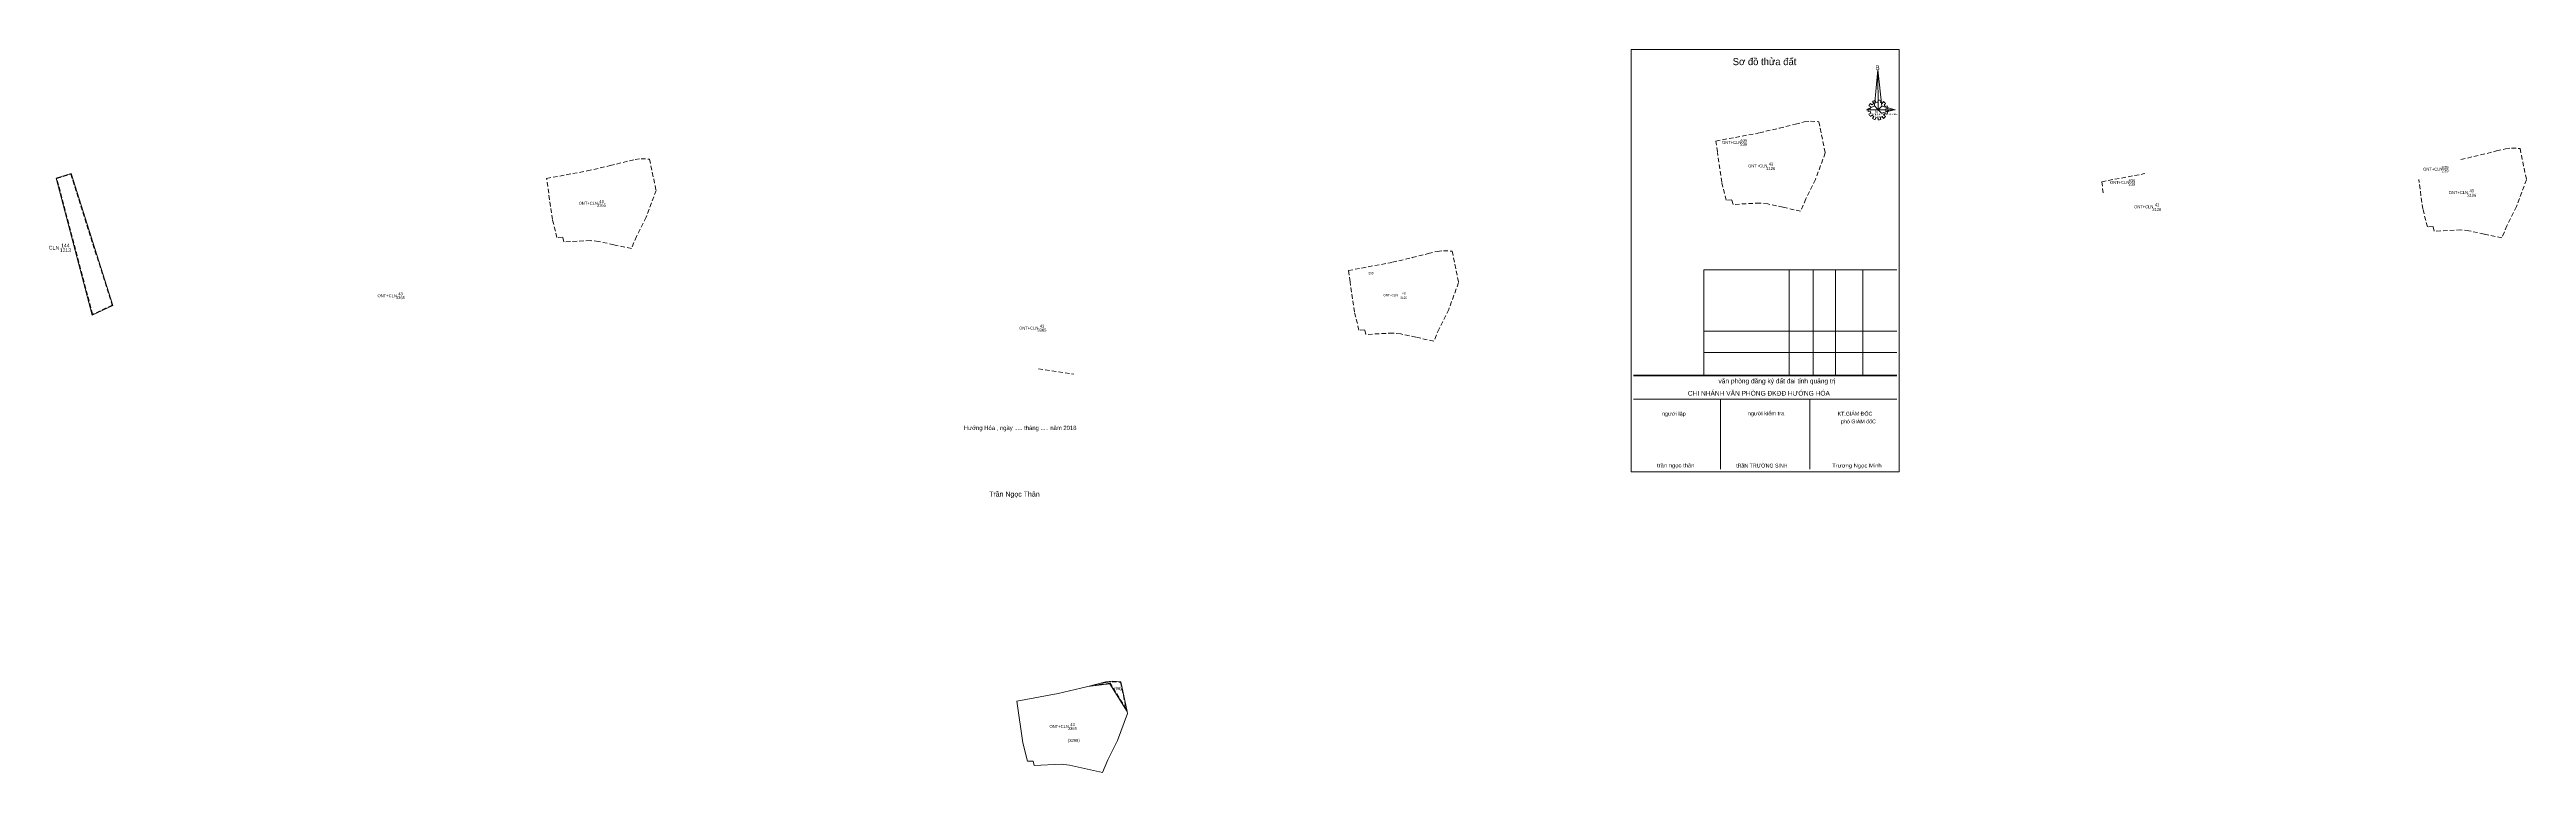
# Model space of a CAD drawing. Header units: centimetres. Extents: x 543200 to 548049, y 1836227 to 1837096.
# Drawn here: x 546384 to 548049, y 1836610 to 1837096 of the extents above; entities that cross this region are included whole.
import ezdxf
from ezdxf.enums import TextEntityAlignment as Align

# ---------------------------------------------------------------- set-up
doc = ezdxf.new("R2010")
doc.units = ezdxf.units.CM
doc.header["$PDMODE"] = 32
doc.header["$PDSIZE"] = 0.5
doc.linetypes.add('MEDIUM_DASHED', pattern=[4.5, 3, -1.5])
doc.layers.add('1', color=7, linetype='Continuous', lineweight=13)

msp = doc.modelspace()

# ---------------------------------------------------------------- linework, layer by layer
at = {"layer": '1'}
for p, q in [((547608.37, 1837057.55), (547607.07, 1837058.1)), ((547608.03, 1837059.73), (547609.12, 1837058.78)), ((547610.34, 1837059.83), (547609.55, 1837061.01)), ((547611.34, 1837061.83), (547611.69, 1837060.42)), ((547613.17, 1837060.65), (547613.22, 1837062.1)), ((547615.09, 1837061.83), (547614.75, 1837060.37)), ((547616.05, 1837059.83), (547616.84, 1837061.01)), ((547618.28, 1837059.73), (547617.19, 1837058.82)), ((547617.97, 1837057.59), (547619.28, 1837058.23)), ((547606.5, 1837056.32), (547607.94, 1837056.09)), ((547607.94, 1837054.63), (547606.5, 1837054.41)), ((547607.07, 1837052.63), (547608.37, 1837053.27)), ((547609.25, 1837051.9), (547608.11, 1837050.99)), ((547609.55, 1837049.76), (547610.29, 1837051.04)), ((547611.78, 1837050.35), (547611.34, 1837048.94)), ((547612.48, 1837055.45), (547613.87, 1837055.45)), ((547613.17, 1837048.71), (547613.17, 1837050.13)), ((547614.61, 1837050.35), (547615.05, 1837048.99)), ((547616.84, 1837049.76), (547616.05, 1837050.99)), ((547617.1, 1837051.9), (547618.28, 1837051.04)), ((547619.33, 1837052.59), (547617.89, 1837053.13)), ((547619.89, 1837056.32), (547618.41, 1837056.09)), ((547618.41, 1837054.63), (547619.89, 1837054.41)), ((547496.02, 1836947.95), (547625.74, 1836947.95)), ((547496.02, 1836947.95), (547496.02, 1836877.14)), ((547553.5, 1836947.95), (547553.5, 1836877.14)), ((547569.5, 1836947.95), (547569.5, 1836877.14)), ((547584.52, 1836947.95), (547584.52, 1836877.14)), ((547602.91, 1836947.95), (547602.91, 1836877.14)), ((547496.02, 1836906.81), (547625.74, 1836906.81)), ((547496.02, 1836892.53), (547625.74, 1836892.53)), ((547447.32, 1836875.6), (547447.32, 1836812.42)), ((547496.02, 1836877.14), (547625.73, 1836877.14)), ((547448.93, 1836861.27), (547625.73, 1836861.27)), ((547507.32, 1836861.27), (547507.32, 1836814.03)), ((547567.32, 1836861.27), (547567.32, 1836814.03))]:
    msp.add_line(p, q, dxfattribs=at)
at = {"layer": '1', "linetype": 'MEDIUM_DASHED'}
for p, q in [((547563.62, 1837047.37), (547567.75, 1837047.83)), ((547508.12, 1837006.92), (547505.27, 1837026.84)), ((547531.89, 1837039.73), (547533.07, 1837040.01)), ((548034.86, 1837029.37), (548038.99, 1837029.83)), ((547571.1, 1837008.68), (547564.61, 1836995.65)), ((547979.36, 1836988.92), (547976.54, 1837008.66)), ((547539.08, 1836992.28), (547533.66, 1836992.89)), ((548010.32, 1836974.28), (548004.9, 1836974.89)), ((548042.34, 1836990.68), (548035.85, 1836977.65)), ((547048.97, 1836881.54), (547072.68, 1836877.87))]:
    msp.add_line(p, q, dxfattribs=at)
at = {"layer": '1', "lineweight": 35}
msp.add_line((547448.93, 1836877.14), (547625.73, 1836877.14), dxfattribs=at)
at = {"layer": '1'}
for points in [[(547447.32, 1836812.42), (547447.32, 1837096.01), (547627.32, 1837096.01), (547627.32, 1836812.42)], [(547447.32, 1836812.42), (547447.32, 1837096.01), (547627.32, 1837096.01), (547627.32, 1836812.42)], [(547613.09, 1837082.5), (547613.17, 1837055.5), (547610.82, 1837058.19)], [(547613.09, 1837082.5), (547613.17, 1837055.5), (547615.66, 1837058)], [(547605.32, 1837055.5), (547610.82, 1837058.19), (547613.17, 1837055.5)], [(547624.69, 1837055.59), (547613.17, 1837055.5), (547615.66, 1837058)], [(547624.61, 1837055.64), (547615.44, 1837053.18), (547613.17, 1837055.5)], [(546398.76, 1837012.86), (546426.93, 1836924.07), (546412.95, 1836917.63), (546388.69, 1837009.7)], [(547096.96, 1836670.02), (547108.53, 1836651.34), (547108.81, 1836649.96), (547102.12, 1836631.94), (547095.63, 1836618.91), (547092.04, 1836610.41), (547079.86, 1836613.14), (547069.69, 1836615.31), (547064.29, 1836615.92), (547046.07, 1836614.97), (547045.29, 1836618.07), (547041.5, 1836617.87), (547038.38, 1836630.28), (547034.37, 1836658.32), (547062.06, 1836663.48), (547077.43, 1836667.02), (547082.14, 1836668.2)], [(547098.38, 1836671.66), (547104.39, 1836671.32), (547108.53, 1836651.34), (547096.96, 1836670.02), (547082.14, 1836668.2), (547094.24, 1836671.2)]]:
    msp.add_lwpolyline(points, close=True, dxfattribs=at)
at = {"layer": '1', "linetype": 'MEDIUM_DASHED'}
for points in [[(547533.46, 1837040.11), (547546.87, 1837043.21), (547557.63, 1837045.89), (547563.64, 1837047.37)], [(547567.74, 1837047.83), (547573.4, 1837047.51), (547577.73, 1837026.56), (547571.09, 1837008.66)], [(547505.21, 1837027.24), (547504.17, 1837034.56), (547531.88, 1837039.72)], [(548004.88, 1837022.15), (548018.11, 1837025.21), (548028.87, 1837027.89), (548034.88, 1837029.37)], [(548038.98, 1837029.83), (548044.64, 1837029.51), (548048.97, 1837008.56), (548042.33, 1836990.66)], [(547764.57, 1836999.73), (547763.5, 1837007.25), (547791.4, 1837012.44), (547792.58, 1837012.72)], [(547533.63, 1836992.89), (547515.71, 1836991.96), (547514.93, 1836995.06), (547511.14, 1836994.86), (547508.11, 1837006.94)], [(547564.61, 1836995.64), (547561.15, 1836987.44), (547549.28, 1836990.11), (547539.1, 1836992.28)], [(548004.87, 1836974.89), (547986.95, 1836973.96), (547986.17, 1836977.06), (547982.38, 1836976.86), (547979.35, 1836988.94)], [(548035.85, 1836977.64), (548032.39, 1836969.44), (548020.52, 1836972.11), (548010.34, 1836974.28)], [(547316.97, 1836960.44), (547321.08, 1836960.9), (547326.92, 1836960.57), (547331.29, 1836939.42), (547324.63, 1836921.46), (547318.14, 1836908.43), (547314.61, 1836900.08), (547302.59, 1836902.78), (547292.41, 1836904.95), (547286.99, 1836905.56), (547268.91, 1836904.62), (547268.13, 1836907.72), (547264.34, 1836907.52), (547261.27, 1836919.76), (547258.42, 1836939.68)], [(547286.76, 1836953.17), (547300.17, 1836956.27), (547310.93, 1836958.95), (547316.97, 1836960.44)], [(547258.36, 1836940.08), (547257.29, 1836947.6), (547285.19, 1836952.79), (547286.37, 1836953.07)]]:
    msp.add_lwpolyline(points, dxfattribs=at)
for points in [[(546398.5, 1837012.36), (546426.44, 1836924.29), (546413.22, 1836918.19), (546389.17, 1837009.43)], [(546781.91, 1837022.67), (546787.58, 1837022.35), (546791.92, 1837001.4), (546785.27, 1836983.51), (546778.79, 1836970.49), (546775.32, 1836962.28), (546763.47, 1836964.94), (546753.27, 1836967.12), (546747.82, 1836967.73), (546729.9, 1836966.8), (546729.12, 1836969.9), (546725.33, 1836969.7), (546722.29, 1836981.77), (546718.34, 1837009.41), (546745.66, 1837014.5), (546761.04, 1837018.04), (546777.83, 1837022.22)], [(547098.39, 1836671.36), (547104.14, 1836671.03), (547107.89, 1836652.94), (547097.11, 1836670.34), (547087.03, 1836669.1), (547094.29, 1836670.9)]]:
    msp.add_lwpolyline(points, close=True, dxfattribs=at)
at = {"layer": '1'}
for centre, major_axis, start_param, end_param in [((547613.196, 1837055.406), (6.73, 0), 2.43958176, 2.72400246), ((547613.196, 1837055.406), (5.274, 0), 2.13373541, 2.44496261), ((547613.196, 1837055.406), (6.73, 0), 1.84955988, 2.13900916), ((547613.196, 1837055.406), (5.274, 0), 1.56985589, 1.85611068), ((547613.196, 1837055.406), (6.73, 0), 1.27924208, 1.56332225), ((547613.196, 1837055.406), (5.274, 0), 1.00270906, 1.2755622), ((547613.196, 1837055.406), (6.73, 0), 0.71056237, 0.99687234), ((547613.196, 1837055.406), (5.274, 0), 0.42678376, 0.70646463), ((547613.196, 1837055.406), (6.73, 0), 0.1390515, 0.43393316), ((547613.196, 1837055.406), (6.73, 0), 3.00667928, 3.29139349), ((547613.196, 1837055.406), (6.73, 0), 3.56988637, 3.85691866), ((547613.196, 1837055.406), (5.274, 0), 2.72368549, 3.01515824), ((547613.196, 1837055.406), (5.274, 0), 3.28229955, 3.56105054), ((547613.196, 1837055.406), (5.274, 0), 3.86077574, 4.13258255), ((547613.158, 1837055.366), (6.73, 0), 4.1470906, 4.43659307), ((547613.196, 1837055.406), (5.274, 0), 4.43854677, 4.71314001), ((547613.196, 1837055.406), (6.73, 0), 4.71301008, 4.99761054), ((547613.196, 1837055.406), (5.274, 0), 4.99087134, 5.28933161), ((547613.196, 1837055.406), (6.73, 0), 5.28561416, 5.56798705), ((547613.196, 1837055.406), (5.274, 0), 5.56137327, 5.83951437), ((547613.196, 1837055.406), (5.274, 0), 6.13558388, 6.41618463), ((547613.196, 1837055.406), (6.73, 0), 5.85230288, 6.13839648)]:
    msp.add_ellipse(centre, major_axis=major_axis, ratio=0.995001, start_param=start_param, end_param=end_param, dxfattribs=at)
msp.add_point((547619.89, 1837054.95), dxfattribs=at)

# ---------------------------------------------------------------- texts
msp.add_text('Sơ đồ thửa đất', height=4.76, dxfattribs=at).set_placement((547536.9, 1837085.54), align=Align.CENTER)
for s, height, width, p in [('B', 3.169, 0.8, (547611.4, 1837082.26)), ('CHI NHÁNH VPĐKĐĐ-HƯỚNG HÓA', 0.7498, 0.95, (547608.78, 1837052.12)), ('TỈNH quảng trị', 0.75, 1.05, (547611.2, 1837050.82)), ('N', 1.981, 0.9, (547611.08, 1837053.12)), ('Hướng Hóa , ngày ..... tháng ..... năm 2018', 2.88, 0.9, (546998.86, 1836840.4)), ('Trần Ngọc Thân', 3.35, 1.05, (547015.73, 1836795.73))]:
    msp.add_text(s, height=height, dxfattribs=dict(at, width=width)).set_placement(p)
for s, height, width, p in [('ONT+CLN', 2, 0.95, (547514.78, 1837032.62)), ('239', 2, 0.85, (547522.87, 1837031.48)), ('639', 2, 0.85, (547523.03, 1837033.78)), ('ONT+CLN', 2, 0.95, (547532.37, 1837016.83)), ('3126', 2, 0.85, (547540.975, 1837015.1)), ('43', 2, 0.8, (547541.245, 1837018.09)), ('639', 2, 0.85, (547783.85, 1837006.84)), ('ONT+CLN', 2, 0.95, (547986.02, 1837014.62)), ('639', 2, 0.85, (547994.27, 1837015.78)), ('239', 2, 0.85, (547994.32, 1837013.58)), ('ONT+CLN', 2, 0.95, (546746.36, 1836991.73)), ('3365', 2, 0.85, (546755.21, 1836990.43)), ('43', 2, 0.8, (546755.325, 1836993.03)), ('ONT+CLN', 2, 0.95, (547775.51, 1837005.76)), ('239', 2, 0.85, (547783.8, 1837004.54)), ('43', 2, 0.8, (547800.705, 1836990.69)), ('ONT+CLN', 2, 0.95, (548003.23, 1836998.93)), ('3126', 2, 0.85, (548012.215, 1836997.1)), ('43', 2, 0.8, (548012.155, 1837000.14)), ('ONT+CLN', 2, 0.95, (547791.74, 1836989.39)), ('3126', 2, 0.85, (547800.545, 1836987.61)), ('CLN', 2.5, 0.95, (546387.305, 1836961.66)), ('1213', 2.5, 0.85, (546394.97, 1836959.96)), ('144', 2.5, 0.85, (546394.945, 1836963.2)), ('239', 1.5, 0.85, (547272.355, 1836945.08)), ('ONT+CLN', 2, 0.95, (546611.21, 1836929.66)), ('3365', 2, 0.85, (546620.06, 1836928.36)), ('43', 2, 0.8, (546620.175, 1836930.96)), ('ONT+CLN', 1.5, 0.95, (547285.535, 1836930.26)), ('3126', 1.5, 0.85, (547294.34, 1836928.48)), ('43', 1.5, 0.8, (547294.5, 1836931.56)), ('ONT+CLN', 2, 0.95, (547042.37, 1836907.85)), ('3365', 2, 0.85, (547051.22, 1836906.55)), ('43', 2, 0.8, (547051.335, 1836909.15)), ('(96)', 2, 0.9, (547102.285, 1836665.82)), ('ONT+CLN', 2, 0.95, (547062.84, 1836640.32)), ('43', 2, 0.8, (547071.805, 1836641.62)), ('3365', 2, 0.85, (547071.69, 1836639.02)), ('(3269)', 2, 0.9, (547072.675, 1836630.95))]:
    msp.add_text(s, height=height, dxfattribs=dict(at, width=width)).set_placement(p, align=Align.CENTER)
for s, height, p in [('văn phòng đăng ký đất đai tỉnh quảng trị', 3.2, (547584.54, 1836871.78)), ('CHI NHÁNH VĂN PHÒNG ĐKĐĐ HƯỚNG HÓA', 3.2, (547580.82, 1836863.5)), ('KT.GIÁM ĐỐC', 2.56, (547609.38, 1836850.12)), ('phó GIÁM đốC', 2.56, (547611.72, 1836844.92)), ('tRầN TRƯỜNG SINH', 2.56, (547552.37, 1836815.25))]:
    msp.add_text(s, height=height, dxfattribs=at).set_placement(p, align=Align.RIGHT)
for s, width, p in [('người lập', 1.1, (547483.98, 1836850.1)), ('người kiểm tra', 1.1, (547550.1, 1836850.35)), ('trần ngọc thân', 1.15, (547489.83, 1836815.36)), ('Trương Ngọc Minh', 1.15, (547615.62, 1836815.26))]:
    msp.add_text(s, height=2.56, dxfattribs=dict(at, width=width)).set_placement(p, align=Align.RIGHT)

doc.saveas('drawing.dxf')
